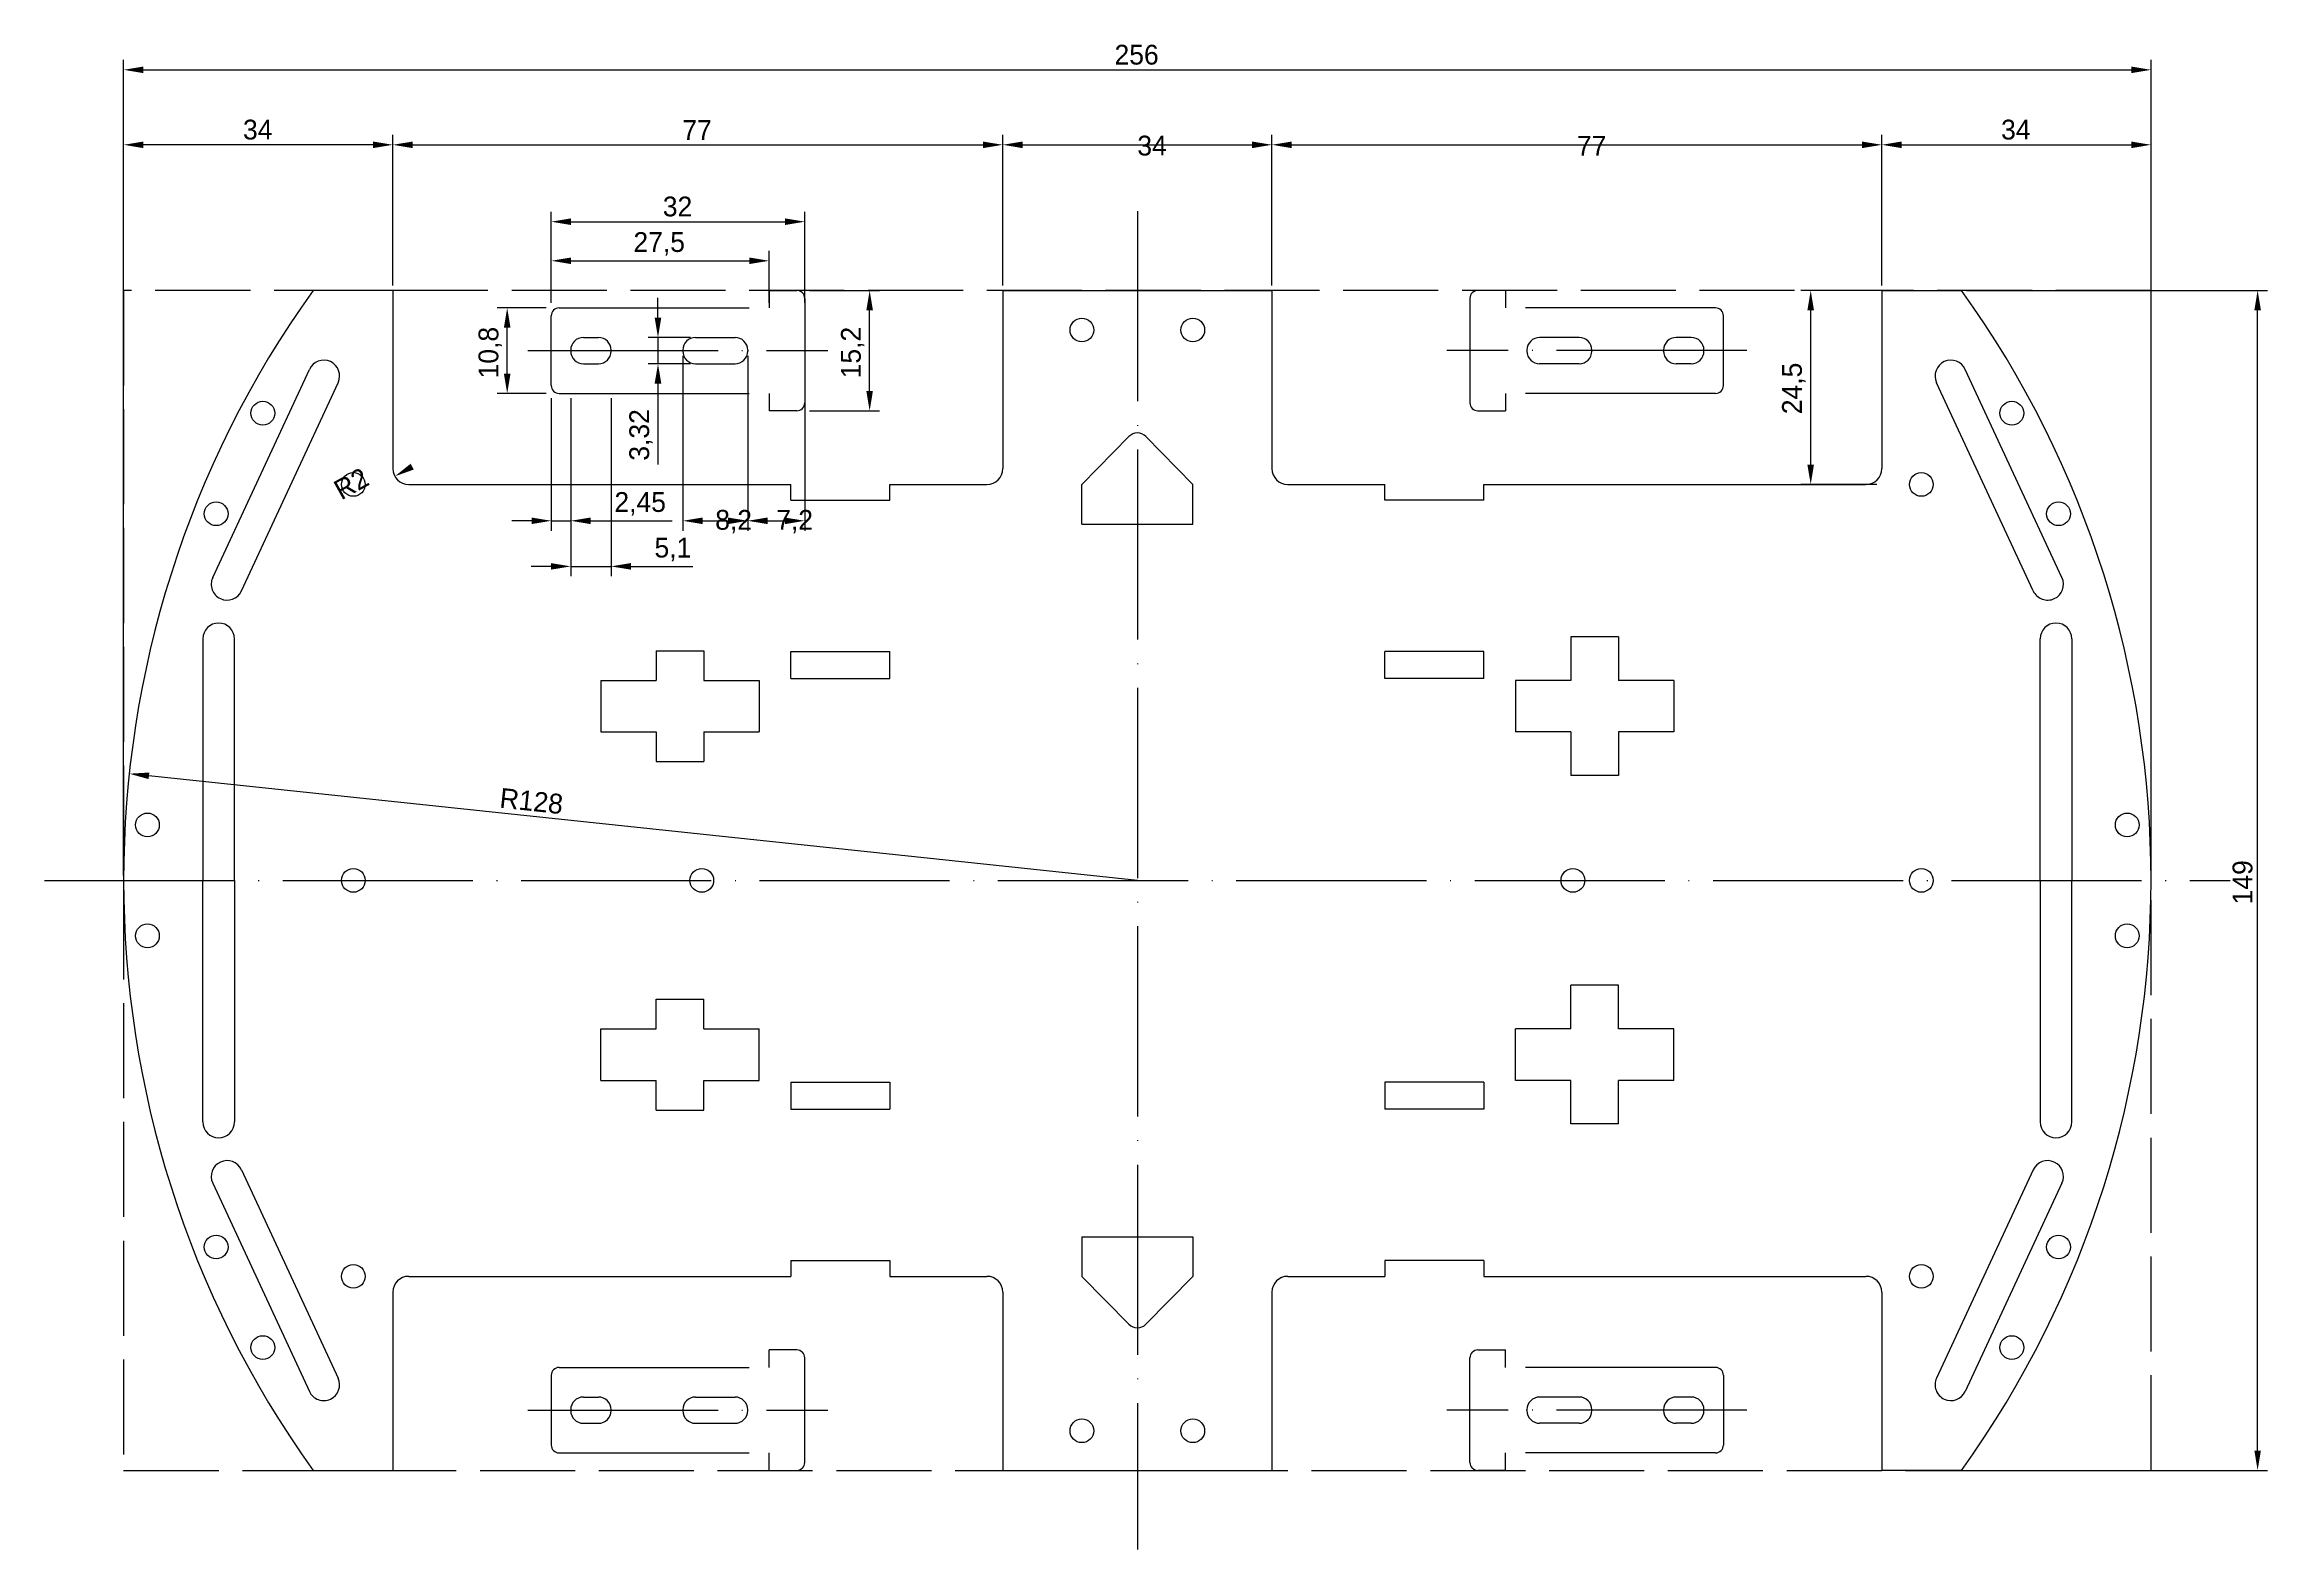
# Model space of a CAD drawing. Extents: x -10 to 271, y -10 to 180.
import ezdxf

# ---------------------------------------------------------------- set-up
doc = ezdxf.new("R2010")
doc.units = 0
doc.linetypes.add('ACAD_ISO02W100', pattern=[15, 12, -3])
doc.linetypes.add('ACAD_ISO04W100', pattern=[30, 24, -3, 0, -3])
doc.layers.get('0').update_dxf_attribs({"linetype": 'CONTINUOUS'})
doc.layers.get('DEFPOINTS').update_dxf_attribs({"linetype": 'CONTINUOUS'})
doc.layers.add('DIM', color=5, linetype='CONTINUOUS')
doc.layers.add('RAW', color=10, linetype='CONTINUOUS')
doc.dimstyles.get("Standard").update_dxf_attribs({"dimtxt": 0.18, "dimasz": 0.18, "dimexe": 0.18, "dimexo": 0.0625, "dimgap": 0.09, "dimtad": 0, "dimtih": 1, "dimtoh": 1, "dimzin": 0, "dimcen": 0.09, "dimazin": 3, "dimtfac": 1, "dimtofl": 0, "dimtmove": 0, "dimatfit": 3})

# ---------------------------------------------------------------- blocks, each defined once
blk = doc.blocks.new('*U23')
at = {"layer": 'DIM', "color": 0}
blk.add_text('77', height=2.5, dxfattribs=at).set_placement((70.55, 168.01))
blk = doc.blocks.new('*D1')
at = {"layer": 'DEFPOINTS', "color": 0}
for p in [(111, 167.39), (34, 149), (111, 149)]:
    blk.add_point(p, dxfattribs=at)
at = {"layer": 'DIM', "color": 0}
for p, q in [((34, 149.62), (34, 168.64)), ((111, 149.62), (111, 168.64)), ((36.5, 167.39), (108.5, 167.39))]:
    blk.add_line(p, q, dxfattribs=at)
for points in [[(36.5, 167.8), (36.5, 166.97), (34, 167.39)], [(108.5, 167.8), (108.5, 166.97), (111, 167.39)]]:
    blk.add_solid(points, dxfattribs=at)
at = {"layer": 'RAW'}
blk.add_blockref('*U23', (0, 0), dxfattribs=at)
blk = doc.blocks.new('*D2')
at = {"layer": 'DEFPOINTS', "color": 0}
for p in [(145, 167.39), (111, 149), (145, 149)]:
    blk.add_point(p, dxfattribs=at)
at = {"layer": 'DIM', "color": 0}
for p, q in [((111, 149.62), (111, 168.64)), ((145, 149.62), (145, 168.64)), ((113.5, 167.39), (142.5, 167.39))]:
    blk.add_line(p, q, dxfattribs=at)
for points in [[(113.5, 167.8), (113.5, 166.97), (111, 167.39)], [(142.5, 167.8), (142.5, 166.97), (145, 167.39)]]:
    blk.add_solid(points, dxfattribs=at)
blk.add_text('34', height=2.5, dxfattribs=at).set_placement((128, 166.04))
blk = doc.blocks.new('*D3')
at = {"layer": 'DEFPOINTS', "color": 0}
for p in [(222, 167.39), (145, 149), (222, 149)]:
    blk.add_point(p, dxfattribs=at)
at = {"layer": 'DIM', "color": 0}
for p, q in [((145, 149.62), (145, 168.64)), ((222, 149.62), (222, 168.64)), ((147.5, 167.39), (219.5, 167.39))]:
    blk.add_line(p, q, dxfattribs=at)
for points in [[(147.5, 167.8), (147.5, 166.97), (145, 167.39)], [(219.5, 167.8), (219.5, 166.97), (222, 167.39)]]:
    blk.add_solid(points, dxfattribs=at)
blk.add_text('77', height=2.5, dxfattribs=at).set_placement((183.5, 166.01))
blk = doc.blocks.new('*U24')
at = {"layer": 'DIM', "color": 0}
blk.add_text('149', height=2.5, rotation=90, dxfattribs=at).set_placement((268.8, 71.47))
blk = doc.blocks.new('*D4')
at = {"layer": 'DEFPOINTS', "color": 0}
for p in [(232.09, 149), (269.46, 149), (232.09, 0)]:
    blk.add_point(p, dxfattribs=at)
at = {"layer": 'DIM', "color": 0}
for p, q in [((232.71, 149), (270.71, 149)), ((269.46, 2.5), (269.46, 146.5)), ((232.71, 0), (270.71, 0))]:
    blk.add_line(p, q, dxfattribs=at)
for points in [[(269.05, 146.5), (269.88, 146.5), (269.46, 149)], [(269.05, 2.5), (269.88, 2.5), (269.46, 0)]]:
    blk.add_solid(points, dxfattribs=at)
at = {"layer": 'RAW'}
blk.add_blockref('*U24', (0, 0), dxfattribs=at)
blk = doc.blocks.new('*U25')
at = {"layer": 'DIM', "color": 0}
blk.add_text('24,5', height=2.5, rotation=90, dxfattribs=at).set_placement((211.91, 133.37))
blk = doc.blocks.new('*D5')
at = {"layer": 'DEFPOINTS', "color": 0}
for p in [(213.03, 149), (222, 149), (222, 124.5)]:
    blk.add_point(p, dxfattribs=at)
at = {"layer": 'DIM', "color": 0}
for p, q in [((221.38, 149), (211.78, 149)), ((213.03, 127), (213.03, 146.5)), ((221.38, 124.5), (211.78, 124.5))]:
    blk.add_line(p, q, dxfattribs=at)
for points in [[(212.61, 146.5), (213.44, 146.5), (213.03, 149)], [(212.61, 127), (213.44, 127), (213.03, 124.5)]]:
    blk.add_solid(points, dxfattribs=at)
at = {"layer": 'RAW'}
blk.add_blockref('*U25', (0, 0), dxfattribs=at)
blk = doc.blocks.new('*D26')
at = {"layer": 'DIM'}
for p, q in [((99.86, 77.48), (3.2, 87.7)), ((128, 74.5), (99.86, 77.48))]:
    blk.add_line(p, q, dxfattribs=at)
blk.add_solid([(3.24, 88.12), (3.15, 87.29), (0.71, 87.97)], dxfattribs=at)
blk.add_text('R128', height=2.5, rotation=353.9611, dxfattribs=at).set_placement((47.39, 83.7))
blk = doc.blocks.new('*D28')
at = {"layer": 'DIM'}
for p, q in [((35.13, 126.01), (36.44, 126.74)), ((36, 126.5), (35.13, 126.01))]:
    blk.add_line(p, q, dxfattribs=at)
blk.add_solid([(36.23, 127.11), (36.64, 126.38), (34.25, 125.53)], dxfattribs=at)
blk.add_text('R2', height=2.5, rotation=29.1071, dxfattribs=at).set_placement((27.48, 122.47))
blk = doc.blocks.new('*U32')
at = {"layer": 'DIM', "color": 0}
blk.add_text('256', height=2.5, dxfattribs=at).set_placement((125.12, 177.52))
blk = doc.blocks.new('*D8')
at = {"layer": 'DEFPOINTS', "color": 0}
for p in [(256, 176.86), (0, 74.5), (256, 74.5)]:
    blk.add_point(p, dxfattribs=at)
at = {"layer": 'DIM', "color": 0}
for p, q in [((0, 75.12), (0, 178.11)), ((2.5, 176.86), (253.5, 176.86)), ((256, 75.12), (256, 178.11))]:
    blk.add_line(p, q, dxfattribs=at)
for points in [[(2.5, 177.27), (2.5, 176.44), (0, 176.86)], [(253.5, 177.27), (253.5, 176.44), (256, 176.86)]]:
    blk.add_solid(points, dxfattribs=at)
at = {"layer": 'RAW'}
blk.add_blockref('*U32', (0, 0), dxfattribs=at)
blk = doc.blocks.new('*U30')
at = {"layer": 'DIM', "color": 0}
blk.add_text('34', height=2.5, dxfattribs=at).set_placement((237.07, 168.06))
blk = doc.blocks.new('*D9')
at = {"layer": 'DEFPOINTS', "color": 0}
for p in [(256, 167.39), (222, 149), (256, 149)]:
    blk.add_point(p, dxfattribs=at)
at = {"layer": 'DIM', "color": 0}
for p, q in [((222, 149.62), (222, 168.64)), ((256, 149.62), (256, 168.64)), ((224.5, 167.39), (253.5, 167.39))]:
    blk.add_line(p, q, dxfattribs=at)
for points in [[(224.5, 167.8), (224.5, 166.97), (222, 167.39)], [(253.5, 167.8), (253.5, 166.97), (256, 167.39)]]:
    blk.add_solid(points, dxfattribs=at)
at = {"layer": 'RAW'}
blk.add_blockref('*U30', (0, 0), dxfattribs=at)
blk = doc.blocks.new('*U31')
at = {"layer": 'DIM', "color": 0}
blk.add_text('34', height=2.5, dxfattribs=at).set_placement((15.07, 168.06))
blk = doc.blocks.new('*D10')
at = {"layer": 'DEFPOINTS', "color": 0}
for p in [(0, 167.39), (0, 149), (34, 149)]:
    blk.add_point(p, dxfattribs=at)
at = {"layer": 'DIM', "color": 0}
for p, q in [((0, 149.62), (0, 168.64)), ((34, 149.62), (34, 168.64)), ((31.5, 167.39), (2.5, 167.39))]:
    blk.add_line(p, q, dxfattribs=at)
for points in [[(2.5, 167.8), (2.5, 166.97), (0, 167.39)], [(31.5, 167.8), (31.5, 166.97), (34, 167.39)]]:
    blk.add_solid(points, dxfattribs=at)
at = {"layer": 'RAW'}
blk.add_blockref('*U31', (0, 0), dxfattribs=at)
blk = doc.blocks.new('*U33')
at = {"layer": 'DIM', "color": 0}
blk.add_text('32', height=2.5, dxfattribs=at).set_placement((68.08, 158.35))
blk = doc.blocks.new('*D12')
at = {"layer": 'DEFPOINTS', "color": 0}
for p in [(86, 157.68), (54, 146.8), (86, 146.8)]:
    blk.add_point(p, dxfattribs=at)
at = {"layer": 'DIM', "color": 0}
for p, q in [((54, 147.43), (54, 158.93)), ((56.5, 157.68), (83.5, 157.68)), ((86, 147.43), (86, 158.93))]:
    blk.add_line(p, q, dxfattribs=at)
for points in [[(56.5, 158.1), (56.5, 157.26), (54, 157.68)], [(83.5, 158.1), (83.5, 157.26), (86, 157.68)]]:
    blk.add_solid(points, dxfattribs=at)
at = {"layer": 'RAW'}
blk.add_blockref('*U33', (0, 0), dxfattribs=at)
blk = doc.blocks.new('*U34')
at = {"layer": 'DIM', "color": 0}
blk.add_text('27,5', height=2.5, dxfattribs=at).set_placement((64.37, 153.86))
blk = doc.blocks.new('*D13')
at = {"layer": 'DEFPOINTS', "color": 0}
for p in [(81.5, 152.74), (54, 146.8), (81.5, 146.8)]:
    blk.add_point(p, dxfattribs=at)
at = {"layer": 'DIM', "color": 0}
for p, q in [((54, 147.43), (54, 153.99)), ((56.5, 152.74), (79, 152.74)), ((81.5, 147.43), (81.5, 153.99))]:
    blk.add_line(p, q, dxfattribs=at)
for points in [[(56.5, 153.16), (56.5, 152.33), (54, 152.74)], [(79, 153.16), (79, 152.33), (81.5, 152.74)]]:
    blk.add_solid(points, dxfattribs=at)
at = {"layer": 'RAW'}
blk.add_blockref('*U34', (0, 0), dxfattribs=at)
blk = doc.blocks.new('*U35')
at = {"layer": 'DIM', "color": 0}
blk.add_text('10,8', height=2.5, rotation=90, dxfattribs=at).set_placement((47.31, 137.89))
blk = doc.blocks.new('*D14')
at = {"layer": 'DEFPOINTS', "color": 0}
for p in [(48.43, 146.8), (54, 146.8), (54, 136)]:
    blk.add_point(p, dxfattribs=at)
at = {"layer": 'DIM', "color": 0}
for p, q in [((53.37, 146.8), (47.18, 146.8)), ((48.43, 138.5), (48.43, 144.3)), ((53.37, 136), (47.18, 136))]:
    blk.add_line(p, q, dxfattribs=at)
for points in [[(48.01, 144.3), (48.85, 144.3), (48.43, 146.8)], [(48.01, 138.5), (48.85, 138.5), (48.43, 136)]]:
    blk.add_solid(points, dxfattribs=at)
at = {"layer": 'RAW'}
blk.add_blockref('*U35', (0, 0), dxfattribs=at)
blk = doc.blocks.new('*U36')
at = {"layer": 'DIM', "color": 0}
blk.add_text('15,2', height=2.5, rotation=90, dxfattribs=at).set_placement((93.08, 137.9))
blk = doc.blocks.new('*D15')
at = {"layer": 'DEFPOINTS', "color": 0}
for p in [(86, 149), (94.2, 149), (86, 133.8)]:
    blk.add_point(p, dxfattribs=at)
at = {"layer": 'DIM', "color": 0}
for p, q in [((86.62, 149), (95.45, 149)), ((94.2, 136.3), (94.2, 146.5)), ((86.62, 133.8), (95.45, 133.8))]:
    blk.add_line(p, q, dxfattribs=at)
for points in [[(93.78, 146.5), (94.61, 146.5), (94.2, 149)], [(93.78, 136.3), (94.61, 136.3), (94.2, 133.8)]]:
    blk.add_solid(points, dxfattribs=at)
at = {"layer": 'RAW'}
blk.add_blockref('*U36', (0, 0), dxfattribs=at)
blk = doc.blocks.new('*U37')
at = {"layer": 'DIM', "color": 0}
blk.add_text('3,32', height=2.5, rotation=90, dxfattribs=at).set_placement((66.35, 127.5))
blk = doc.blocks.new('*D16')
at = {"layer": 'DEFPOINTS', "color": 0}
for p in [(72.2, 143.06), (67.47, 139.74), (72.2, 139.74)]:
    blk.add_point(p, dxfattribs=at)
at = {"layer": 'DIM', "color": 0}
for p, q in [((67.47, 145.56), (67.47, 148.06)), ((71.57, 143.06), (66.22, 143.06)), ((67.47, 143.06), (67.47, 139.74)), ((71.57, 139.74), (66.22, 139.74)), ((67.47, 137.24), (67.47, 127.02))]:
    blk.add_line(p, q, dxfattribs=at)
for points in [[(67.05, 145.56), (67.89, 145.56), (67.47, 143.06)], [(67.05, 137.24), (67.89, 137.24), (67.47, 139.74)]]:
    blk.add_solid(points, dxfattribs=at)
at = {"layer": 'RAW'}
blk.add_blockref('*U37', (0, 0), dxfattribs=at)
blk = doc.blocks.new('*U38')
at = {"layer": 'DIM', "color": 0}
blk.add_text('2,45', height=2.5, dxfattribs=at).set_placement((61.97, 121.03))
blk = doc.blocks.new('*D17')
at = {"layer": 'DEFPOINTS', "color": 0}
for p in [(54, 136), (56.45, 136), (56.45, 119.91)]:
    blk.add_point(p, dxfattribs=at)
at = {"layer": 'DIM', "color": 0}
for p, q in [((54, 135.38), (54, 118.66)), ((56.45, 135.38), (56.45, 118.66)), ((51.5, 119.91), (49, 119.91)), ((54, 119.91), (56.45, 119.91)), ((58.95, 119.91), (69.26, 119.91))]:
    blk.add_line(p, q, dxfattribs=at)
for points in [[(51.5, 120.32), (51.5, 119.49), (54, 119.91)], [(58.95, 120.32), (58.95, 119.49), (56.45, 119.91)]]:
    blk.add_solid(points, dxfattribs=at)
at = {"layer": 'RAW'}
blk.add_blockref('*U38', (0, 0), dxfattribs=at)
blk = doc.blocks.new('*D20')
at = {"layer": 'DEFPOINTS', "color": 0}
for p in [(70.6, 141.34), (78.8, 141.34), (78.8, 119.91)]:
    blk.add_point(p, dxfattribs=at)
at = {"layer": 'DIM', "color": 0}
for p, q in [((70.6, 140.72), (70.6, 118.66)), ((78.8, 140.72), (78.8, 118.66)), ((73.1, 119.91), (76.3, 119.91))]:
    blk.add_line(p, q, dxfattribs=at)
for points in [[(73.1, 120.32), (73.1, 119.49), (70.6, 119.91)], [(76.3, 120.32), (76.3, 119.49), (78.8, 119.91)]]:
    blk.add_solid(points, dxfattribs=at)
blk.add_text('8,2', height=2.5, dxfattribs=at).set_placement((74.7, 118.78))
blk = doc.blocks.new('*D21')
at = {"layer": 'DEFPOINTS', "color": 0}
for p in [(78.8, 141.34), (86, 141.4), (86, 119.91)]:
    blk.add_point(p, dxfattribs=at)
at = {"layer": 'DIM', "color": 0}
for p, q in [((78.8, 140.72), (78.8, 118.66)), ((86, 140.78), (86, 118.66)), ((81.3, 119.91), (83.5, 119.91))]:
    blk.add_line(p, q, dxfattribs=at)
for points in [[(81.3, 120.32), (81.3, 119.49), (78.8, 119.91)], [(83.5, 120.32), (83.5, 119.49), (86, 119.91)]]:
    blk.add_solid(points, dxfattribs=at)
blk.add_text('7,2', height=2.5, dxfattribs=at).set_placement((82.4, 118.78))
blk = doc.blocks.new('*U41')
at = {"layer": 'DIM', "color": 0}
blk.add_text('5,1', height=2.5, dxfattribs=at).set_placement((67.03, 115.27))
blk = doc.blocks.new('*D22')
at = {"layer": 'DEFPOINTS', "color": 0}
for p in [(56.45, 136), (61.55, 136), (61.55, 114.15)]:
    blk.add_point(p, dxfattribs=at)
at = {"layer": 'DIM', "color": 0}
for p, q in [((56.45, 135.38), (56.45, 112.9)), ((61.55, 135.38), (61.55, 112.9)), ((53.95, 114.15), (51.45, 114.15)), ((56.45, 114.15), (61.55, 114.15)), ((64.05, 114.15), (71.87, 114.15))]:
    blk.add_line(p, q, dxfattribs=at)
for points in [[(53.95, 114.57), (53.95, 113.74), (56.45, 114.15)], [(64.05, 114.57), (64.05, 113.74), (61.55, 114.15)]]:
    blk.add_solid(points, dxfattribs=at)
at = {"layer": 'RAW'}
blk.add_blockref('*U41', (0, 0), dxfattribs=at)

msp = doc.modelspace()

# ---------------------------------------------------------------- linework, layer by layer
at = {"linetype": 'ACAD_ISO04W100'}
for p, q in [((128, 159), (128, -10)), ((55, 146.8), (81.5, 146.8)), ((201, 146.8), (174.5, 146.8)), ((51.054, 141.4), (88.915, 141.4)), ((58.05, 143.06), (59.95, 143.06)), ((72.2, 143.06), (77.2, 143.06)), ((204.946, 141.4), (167.085, 141.4)), ((183.8, 143.06), (178.8, 143.06)), ((197.95, 143.06), (196.05, 143.06)), ((58.05, 139.74), (59.95, 139.74)), ((72.2, 139.74), (77.2, 139.74)), ((183.8, 139.74), (178.8, 139.74)), ((197.95, 139.74), (196.05, 139.74)), ((55, 136), (81.5, 136)), ((201, 136), (174.5, 136)), ((-10, 74.5), (266, 74.5)), ((55, 13), (81.5, 13)), ((201, 13), (174.5, 13)), ((58.05, 9.26), (59.95, 9.26)), ((72.2, 9.26), (77.2, 9.26)), ((183.8, 9.26), (178.8, 9.26)), ((197.95, 9.26), (196.05, 9.26)), ((51.054, 7.6), (88.915, 7.6)), ((58.05, 5.94), (59.95, 5.94)), ((72.2, 5.94), (77.2, 5.94)), ((204.946, 7.6), (167.085, 7.6)), ((183.8, 5.94), (178.8, 5.94)), ((197.95, 5.94), (196.05, 5.94)), ((55, 2.2), (81.5, 2.2)), ((201, 2.2), (174.5, 2.2))]:
    msp.add_line(p, q, dxfattribs=at)
for p, q in [((34, 149), (34, 126.5)), ((81.5, 149), (85, 149)), ((81.5, 149), (81.5, 146.8)), ((111, 149), (111, 126.5)), ((111, 149), (145, 149)), ((145, 149), (145, 126.5)), ((174.5, 149), (171, 149)), ((174.5, 149), (174.5, 146.8)), ((222, 149), (222, 126.5)), ((86, 148), (86, 134.8)), ((170, 148), (170, 134.8)), ((54, 137), (54, 145.8)), ((202, 137), (202, 145.8)), ((56.45, 141.34), (56.45, 141.46)), ((61.55, 141.34), (61.55, 141.46)), ((70.6, 141.46), (70.6, 141.34)), ((78.8, 141.46), (78.8, 141.34)), ((177.2, 141.46), (177.2, 141.34)), ((185.4, 141.46), (185.4, 141.34)), ((194.45, 141.34), (194.45, 141.46)), ((199.55, 141.34), (199.55, 141.46)), ((11.241, 112.732), (23.456, 139.034)), ((26.112, 140.006), (26.112, 140.006)), ((229.888, 140.006), (229.888, 140.006)), ((244.759, 112.732), (232.544, 139.034)), ((14.869, 111.047), (27.083, 137.35)), ((81.5, 136), (81.5, 133.8)), ((174.5, 136), (174.5, 133.8)), ((241.131, 111.047), (228.917, 137.35)), ((85, 133.8), (81.5, 133.8)), ((171, 133.8), (174.5, 133.8)), ((121, 124.5), (126.929, 130.55)), ((135, 124.5), (129.071, 130.55)), ((36, 124.5), (84.25, 124.5)), ((84.25, 122.5), (84.25, 124.5)), ((96.75, 122.5), (96.75, 124.5)), ((96.75, 124.5), (109, 124.5)), ((121, 119.5), (121, 124.5)), ((135, 119.5), (135, 124.5)), ((147, 124.5), (159.25, 124.5)), ((159.25, 122.5), (159.25, 124.5)), ((171.75, 122.5), (171.75, 124.5)), ((171.75, 124.5), (220, 124.5)), ((84.25, 122.5), (96.75, 122.5)), ((171.75, 122.5), (159.25, 122.5)), ((121, 119.5), (135, 119.5)), ((12.213, 110.076), (12.213, 110.076)), ((243.787, 110.076), (243.787, 110.076)), ((12, 107), (12, 107)), ((244, 107), (244, 107)), ((10, 105), (10, 74.5)), ((14, 74.5), (14, 105)), ((188.75, 105.25), (182.75, 105.25)), ((182.75, 105.25), (182.75, 99.75)), ((188.75, 105.25), (188.75, 99.75)), ((242, 74.5), (242, 105)), ((246, 105), (246, 74.5)), ((67.25, 103.5), (73.25, 103.5)), ((67.25, 103.5), (67.25, 99.75)), ((73.25, 103.5), (73.25, 99.75)), ((84.25, 103.4), (96.75, 103.4)), ((84.25, 100), (84.25, 103.4)), ((96.75, 100), (96.75, 103.4)), ((171.75, 103.4), (159.25, 103.4)), ((159.25, 100), (159.25, 103.4)), ((171.75, 100), (171.75, 103.4)), ((60.25, 99.75), (60.25, 93.25)), ((60.25, 99.75), (67.25, 99.75)), ((73.25, 99.75), (80.25, 99.75)), ((80.25, 99.75), (80.25, 93.25)), ((84.25, 100), (96.75, 100)), ((171.75, 100), (159.25, 100)), ((175.75, 99.75), (175.75, 93.25)), ((182.75, 99.75), (175.75, 99.75)), ((195.75, 99.75), (188.75, 99.75)), ((195.75, 99.75), (195.75, 93.25)), ((60.25, 93.25), (67.25, 93.25)), ((67.25, 93.25), (67.25, 89.5)), ((73.25, 93.25), (73.25, 89.5)), ((73.25, 93.25), (80.25, 93.25)), ((182.75, 93.25), (175.75, 93.25)), ((182.75, 93.25), (182.75, 87.75)), ((195.75, 93.25), (188.75, 93.25)), ((188.75, 93.25), (188.75, 87.75)), ((67.25, 89.5), (73.25, 89.5)), ((188.75, 87.75), (182.75, 87.75)), ((10, 44), (10, 74.5)), ((14, 74.5), (14, 44)), ((242, 74.5), (242, 44)), ((246, 44), (246, 74.5)), ((67.25, 59.5), (73.25, 59.5)), ((67.25, 55.75), (67.25, 59.5)), ((73.25, 55.75), (73.25, 59.5)), ((188.75, 61.25), (182.75, 61.25)), ((182.75, 55.75), (182.75, 61.25)), ((188.75, 55.75), (188.75, 61.25)), ((60.25, 49.25), (60.25, 55.75)), ((60.25, 55.75), (67.25, 55.75)), ((73.25, 55.75), (80.25, 55.75)), ((80.25, 49.25), (80.25, 55.75)), ((175.75, 49.25), (175.75, 55.75)), ((182.75, 55.75), (175.75, 55.75)), ((195.75, 55.75), (188.75, 55.75)), ((195.75, 49.25), (195.75, 55.75)), ((60.25, 49.25), (67.25, 49.25)), ((67.25, 45.5), (67.25, 49.25)), ((73.25, 49.25), (80.25, 49.25)), ((73.25, 45.5), (73.25, 49.25)), ((84.25, 49), (96.75, 49)), ((84.25, 49), (84.25, 45.6)), ((96.75, 49), (96.75, 45.6)), ((171.75, 49), (159.25, 49)), ((159.25, 49), (159.25, 45.6)), ((171.75, 49), (171.75, 45.6)), ((182.75, 49.25), (175.75, 49.25)), ((182.75, 43.75), (182.75, 49.25)), ((195.75, 49.25), (188.75, 49.25)), ((188.75, 43.75), (188.75, 49.25)), ((67.25, 45.5), (73.25, 45.5)), ((84.25, 45.6), (96.75, 45.6)), ((171.75, 45.6), (159.25, 45.6)), ((188.75, 43.75), (182.75, 43.75)), ((12, 42), (12, 42)), ((244, 42), (244, 42)), ((12.213, 38.924), (12.213, 38.924)), ((14.869, 37.953), (27.083, 11.65)), ((241.131, 37.953), (228.917, 11.65)), ((243.787, 38.924), (243.787, 38.924)), ((11.241, 36.268), (23.456, 9.966)), ((244.759, 36.268), (232.544, 9.966)), ((121, 29.5), (135, 29.5)), ((121, 29.5), (121, 24.5)), ((135, 29.5), (135, 24.5)), ((84.25, 26.5), (84.25, 24.5)), ((84.25, 26.5), (96.75, 26.5)), ((96.75, 26.5), (96.75, 24.5)), ((171.75, 26.5), (159.25, 26.5)), ((159.25, 26.5), (159.25, 24.5)), ((171.75, 26.5), (171.75, 24.5)), ((34, 22.5), (34, 0)), ((36, 24.5), (84.25, 24.5)), ((96.75, 24.5), (109, 24.5)), ((111, 22.5), (111, 0)), ((121, 24.5), (126.929, 18.45)), ((135, 24.5), (129.071, 18.45)), ((145, 22.5), (145, 0)), ((147, 24.5), (159.25, 24.5)), ((171.75, 24.5), (220, 24.5)), ((222, 22.5), (222, 0)), ((85, 15.2), (81.5, 15.2)), ((81.5, 13), (81.5, 15.2)), ((86, 1), (86, 14.2)), ((170, 1), (170, 14.2)), ((171, 15.2), (174.5, 15.2)), ((174.5, 13), (174.5, 15.2)), ((54, 12), (54, 3.2)), ((202, 12), (202, 3.2)), ((26.112, 8.994), (26.112, 8.994)), ((229.888, 8.994), (229.888, 8.994)), ((56.45, 7.66), (56.45, 7.54)), ((61.55, 7.66), (61.55, 7.54)), ((70.6, 7.54), (70.6, 7.66)), ((78.8, 7.54), (78.8, 7.66)), ((177.2, 7.54), (177.2, 7.66)), ((185.4, 7.54), (185.4, 7.66)), ((194.45, 7.66), (194.45, 7.54)), ((199.55, 7.66), (199.55, 7.54)), ((81.5, 0), (81.5, 2.2)), ((81.5, 0), (85, 0)), ((111, 0), (145, 0)), ((174.5, 0), (171, 0)), ((174.5, 0), (174.5, 2.2))]:
    msp.add_line(p, q)
for points in [[(34, 149), (23.915, 149)], [(222, 149), (232.085, 149)], [(23.915, 0), (34, 0)], [(232.085, 0), (222, 0)]]:
    msp.add_lwpolyline(points)
for centre in [(121, 144), (135, 144), (17.576, 133.496), (238.424, 133.496), (29, 124.5), (227, 124.5), (11.679, 120.798), (244.321, 120.798), (3, 81.5), (253, 81.5), (29, 74.5), (73, 74.5), (183, 74.5), (227, 74.5), (3, 67.5), (253, 67.5), (11.679, 28.202), (244.321, 28.202), (29, 24.5), (227, 24.5), (17.576, 15.504), (238.424, 15.504), (121, 5), (135, 5)]:
    msp.add_circle(centre, 1.5)
for centre, radius, start, end in [((128, 74.5), 128, 144.40646, 215.59354), ((85, 148), 1, 0, 90), ((171, 148), 1, 90, 180), ((128, 74.5), 128, 324.40646, 35.59354), ((128, 74.5), 128, 324.40646, 35.59354), ((55, 145.8), 1, 90, 180), ((201, 145.8), 1, 0, 90), ((58.05, 141.46), 1.6, 90, 180), ((58.05, 141.34), 1.6, 180, 270), ((59.95, 141.46), 1.6, 0, 90), ((59.95, 141.34), 1.6, 270, 0), ((72.2, 141.46), 1.6, 90, 180), ((72.2, 141.34), 1.6, 180, 270), ((77.2, 141.46), 1.6, 0, 90), ((77.2, 141.34), 1.6, 270, 0), ((178.8, 141.46), 1.6, 90, 180), ((178.8, 141.34), 1.6, 180, 270), ((183.8, 141.46), 1.6, 0, 90), ((183.8, 141.34), 1.6, 270, 0), ((196.05, 141.46), 1.6, 90, 180), ((196.05, 141.34), 1.6, 180, 270), ((197.95, 141.46), 1.6, 0, 90), ((197.95, 141.34), 1.6, 270, 0), ((25.269, 138.192), 2, 65.09125, 155.09125), ((25.269, 138.192), 2, 335.09125, 65.09125), ((230.731, 138.192), 2, 114.90875, 204.90875), ((230.731, 138.192), 2, 24.90875, 114.90875), ((55, 137), 1, 180, 270), ((85, 134.8), 1, 270, 0), ((171, 134.8), 1, 180, 270), ((201, 137), 1, 270, 0), ((128, 129.5), 1.5, 44.42024, 135.57976), ((36, 126.5), 2, 180, 270), ((109, 126.5), 2, 270, 0), ((147, 126.5), 2, 180, 270), ((220, 126.5), 2, 270, 0), ((220, 126.5), 2, 270, 0), ((13.055, 111.89), 2, 155.09125, 245.09125), ((242.945, 111.89), 2, 294.90875, 24.90875), ((13.055, 111.89), 2, 245.09125, 335.09125), ((242.945, 111.89), 2, 204.90875, 294.90875), ((12, 105), 2, 90, 180), ((12, 105), 2, 0, 90), ((244, 105), 2, 90, 180), ((244, 105), 2, 0, 90), ((12, 44), 2, 180, 270), ((12, 44), 2, 270, 0), ((244, 44), 2, 180, 270), ((244, 44), 2, 270, 0), ((13.055, 37.11), 2, 114.90875, 204.90875), ((13.055, 37.11), 2, 24.90875, 114.90875), ((242.945, 37.11), 2, 65.09125, 155.09125), ((242.945, 37.11), 2, 335.09125, 65.09125), ((36, 22.5), 2, 90, 180), ((109, 22.5), 2, 0, 90), ((147, 22.5), 2, 90, 180), ((220, 22.5), 2, 0, 90), ((220, 22.5), 2, 0, 90), ((128, 19.5), 1.5, 224.42024, 315.57976), ((85, 14.2), 1, 0, 90), ((171, 14.2), 1, 90, 180), ((25.269, 10.808), 2, 294.90875, 24.90875), ((55, 12), 1, 90, 180), ((201, 12), 1, 0, 90), ((230.731, 10.808), 2, 155.09125, 245.09125), ((25.269, 10.808), 2, 204.90875, 294.90875), ((58.05, 7.66), 1.6, 90, 180), ((59.95, 7.66), 1.6, 0, 90), ((72.2, 7.66), 1.6, 90, 180), ((77.2, 7.66), 1.6, 0, 90), ((178.8, 7.66), 1.6, 90, 180), ((183.8, 7.66), 1.6, 0, 90), ((196.05, 7.66), 1.6, 90, 180), ((197.95, 7.66), 1.6, 0, 90), ((230.731, 10.808), 2, 245.09125, 335.09125), ((58.05, 7.54), 1.6, 180, 270), ((59.95, 7.54), 1.6, 270, 0), ((72.2, 7.54), 1.6, 180, 270), ((77.2, 7.54), 1.6, 270, 0), ((178.8, 7.54), 1.6, 180, 270), ((183.8, 7.54), 1.6, 270, 0), ((196.05, 7.54), 1.6, 180, 270), ((197.95, 7.54), 1.6, 270, 0), ((55, 3.2), 1, 180, 270), ((201, 3.2), 1, 270, 0), ((85, 1), 1, 270, 0), ((171, 1), 1, 180, 270)]:
    msp.add_arc(centre, radius, start, end)
at = {"layer": 'RAW', "linetype": 'ACAD_ISO02W100'}
msp.add_lwpolyline([(0, 0), (256, 0), (256, 149), (0, 149)], close=True, dxfattribs=at)

# ---------------------------------------------------------------- block references
at = {"layer": 'RAW'}
for name in ['*D28', '*D26']:
    msp.add_blockref(name, (0, 0), dxfattribs=at)

# ---------------------------------------------------------------- dimensions: what is measured, and where the dimension line sits
at = {"layer": 'DIM'}
for base, p1, p2, picture, middle in [((256, 176.855), (0, 74.5), (256, 74.5), '*D8', (128, 178.757)), ((0, 167.387), (34, 149), (0, 149), '*D10', (17, 169.289)), ((111, 167.387), (34, 149), (111, 149), '*D1', (72.5, 169.262)), ((256, 167.387), (222, 149), (256, 149), '*D9', (239, 169.289)), ((86, 157.681), (54, 146.8), (86, 146.8), '*D12', (70, 159.583)), ((81.5, 152.742), (54, 146.8), (81.5, 146.8), '*D13', (67.75, 154.869)), ((56.45, 119.906), (54, 136), (56.45, 136), '*D17', (65.353, 122.033)), ((61.55, 114.153), (56.45, 136), (61.55, 136), '*D22', (69.209, 116.28))]:
    dim = msp.add_linear_dim(base=base, p1=p1, p2=p2, dimstyle='Standard', dxfattribs=at)
    dim.commit()
    dim.dimension.update_dxf_attribs({"geometry": picture, "text_midpoint": middle})
for base, p1, p2, picture, middle in [((145, 167.387), (111, 149), (145, 149), '*D2', (128, 169.289)), ((222, 167.387), (145, 149), (222, 149), '*D3', (183.5, 169.262)), ((78.8, 119.906), (70.6, 141.34), (78.8, 141.34), '*D20', (74.7, 122.033)), ((86, 119.906), (78.8, 141.34), (86, 141.4), '*D21', (82.4, 122.033))]:
    dim = msp.add_linear_dim(base=base, p1=p1, p2=p2, dimstyle='Standard', override={"dimtmove": 1}, dxfattribs=at)
    dim.commit()
    dim.dimension.update_dxf_attribs({"geometry": picture, "text_midpoint": middle})
for base, p1, p2, picture, middle in [((94.195, 149), (86, 133.8), (86, 149), '*D15', (92.068, 141.4)), ((213.027, 149), (222, 124.5), (222, 149), '*D5', (210.9, 136.75)), ((269.464, 149), (232.085, 0), (232.085, 149), '*D4', (267.562, 74.5)), ((48.431, 146.8), (54, 136), (54, 146.8), '*D14', (46.304, 141.4)), ((67.469, 139.74), (72.2, 143.06), (72.2, 139.74), '*D16', (65.342, 130.882))]:
    dim = msp.add_linear_dim(base=base, p1=p1, p2=p2, angle=90, dimstyle='Standard', dxfattribs=at)
    dim.commit()
    dim.dimension.update_dxf_attribs({"geometry": picture, "text_midpoint": middle})

doc.saveas('drawing.dxf')
